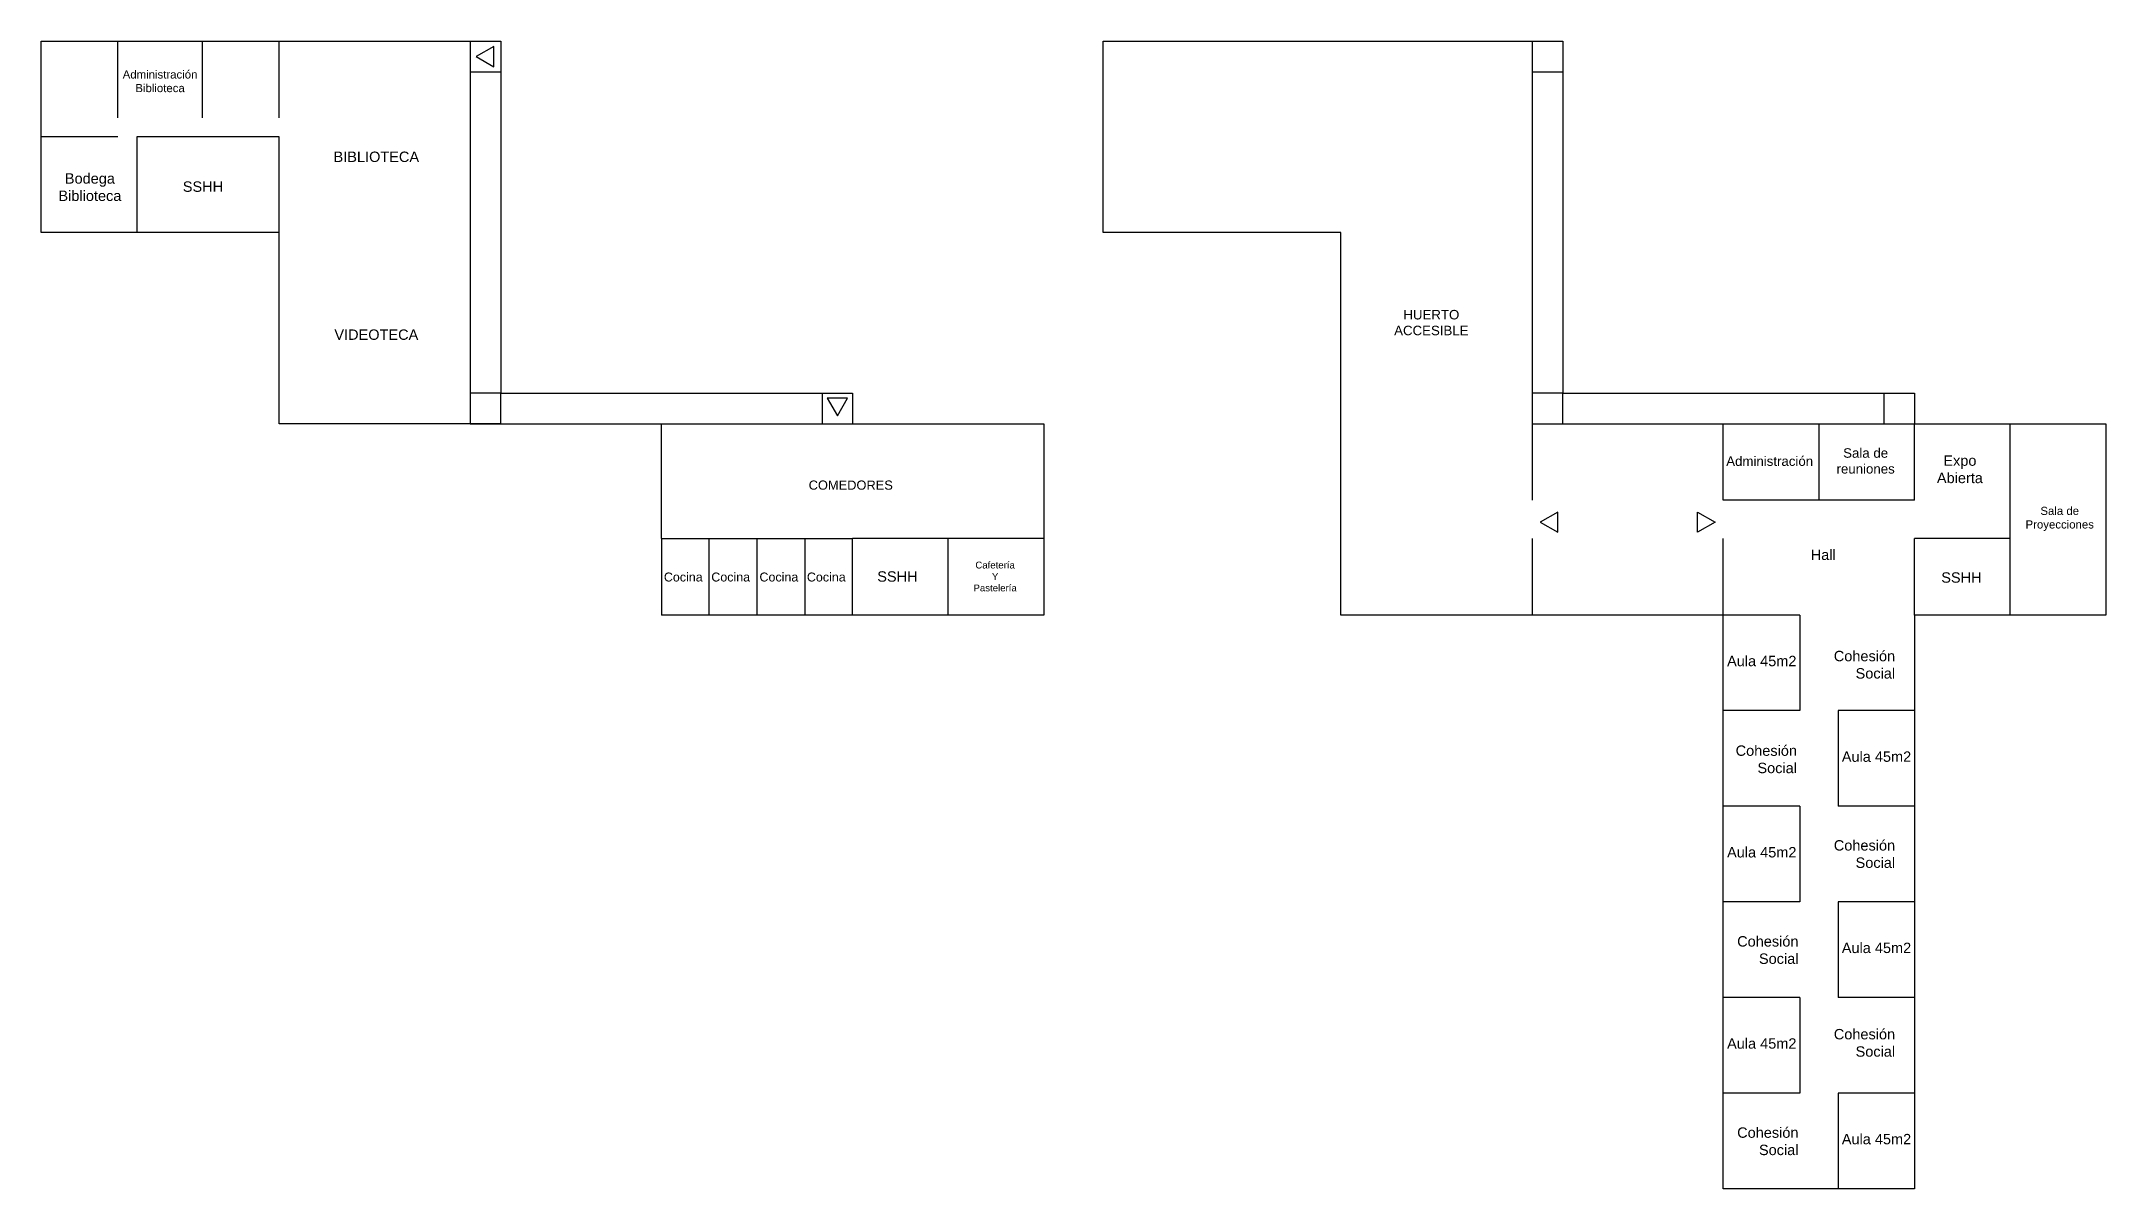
# Model space of a CAD drawing. Header units: millimetres. Extents: x -51 to 582, y 203 to 604.
# Drawn here: x 420.3 to 582.3, y 215.5 to 305.5 of the extents above; entities that cross this region are included whole.
import ezdxf

# ---------------------------------------------------------------- set-up
doc = ezdxf.new("R2010")
doc.units = ezdxf.units.MM
doc.layers.add('modulos alternativos', color=10, linetype='Continuous')
doc.styles.get("Standard").update_dxf_attribs({"font": 'arial.ttf'})

msp = doc.modelspace()

# ---------------------------------------------------------------- texts
for s, width, gutter_width, insert, char_height, attachment_point in [('\\pxqc;Administración Biblioteca', 4.5715, 3.2, (427.35, 303.24), 0.64, 1), ('\\pxqc;BIBLIOTECA', 5.8252, 4.08, (443.69, 296.87), 0.8155, 1), ('\\pxqc;Bodega Biblioteca', 5.8252, 4.08, (421.22, 295.17), 0.8155, 1), ('SSHH', 5.8252, 4.08, (431.42, 294.53), 0.815, 1), ('\\pxqc;HUERTO ACCESIBLE', 5.3158, 3.72, (526.71, 284.45), 0.7442, 1), ('\\pxqc;VIDEOTECA', 5.8252, 4.08, (443.69, 282.92), 0.8155, 1), ('\\pxqc;Administración', 5.3158, 3.72, (553.25, 272.96), 0.7442, 1), ('\\pxqc;Sala de reuniones', 5.3158, 3.72, (560.78, 273.6), 0.7442, 1), ('\\pxqc;Expo Abierta', 5.8252, 4.08, (567.92, 273.04), 0.8155, 1), ('COMEDORES', 5.1526, 3.61, (480.52, 271.07), 0.721, 1), ('\\pxqc;Sala de Proyecciones', 5.5884, 3.2, (575.87, 269.01), 0.6394, 1), ('Hall', 5.8252, 4.08, (559.13, 265.65), 0.815, 1), ('\\pxqc;Cafetería\\PY Pastelería', 3.8522, 2.7, (493.22, 264.71), 0.5393, 1), ('Cocina', 4.9978, 3.5, (469.16, 263.85), 0.7, 1), ('Cocina', 4.9978, 3.5, (472.88, 263.85), 0.7, 1), ('Cocina', 4.9978, 3.5, (476.66, 263.85), 0.7, 1), ('Cocina', 4.9978, 3.5, (480.38, 263.85), 0.7, 1), ('SSHH', 5.8252, 4.08, (485.9, 263.95), 0.815, 1), ('SSHH', 5.8252, 4.08, (569.37, 263.87), 0.815, 1), ('Cohesión\\PSocial', 5.8252, 4.08, (565.75, 257.71), 0.815, 3), ('Aula 45m2', 5.8252, 4.08, (558.01, 257.32), 0.815, 3), ('Cohesión\\PSocial', 5.8252, 4.08, (558.05, 250.29), 0.815, 3), ('Aula 45m2', 5.8252, 4.08, (567.01, 249.82), 0.815, 3), ('Aula 45m2', 5.8252, 4.08, (558.01, 242.32), 0.815, 3), ('Cohesión\\PSocial', 5.8252, 4.08, (565.75, 242.86), 0.815, 3), ('Cohesión\\PSocial', 5.8252, 4.08, (558.17, 235.33), 0.815, 3), ('Aula 45m2', 5.8252, 4.08, (567.01, 234.82), 0.815, 3), ('Aula 45m2', 5.8252, 4.08, (558.01, 227.32), 0.815, 3), ('Cohesión\\PSocial', 5.8252, 4.08, (565.75, 228.05), 0.815, 3), ('Cohesión\\PSocial', 5.8252, 4.08, (558.17, 220.33), 0.815, 3), ('Aula 45m2', 5.8252, 4.08, (567.01, 219.82), 0.815, 3)]:
    msp.add_mtext_dynamic_manual_height_columns(s, width=width, gutter_width=gutter_width, heights=[0], dxfattribs=dict(insert=insert, char_height=char_height, attachment_point=attachment_point))

# ---------------------------------------------------------------- linework, layer by layer
for p, q in [((426.32, 299.52), (426.32, 305.52)), ((432.97, 299.52), (432.97, 305.52)), ((438.97, 299.52), (438.97, 305.52)), ((453.97, 305.52), (456.37, 305.52)), ((456.37, 305.52), (456.37, 277.92)), ((537.27, 305.52), (539.67, 305.52)), ((539.67, 305.52), (539.67, 277.92)), ((453.97, 303.12), (456.37, 303.12)), ((537.27, 303.12), (539.67, 303.12)), ((426.32, 298.02), (420.32, 298.02)), ((438.97, 298.02), (427.82, 298.02)), ((427.82, 298.02), (427.82, 290.52)), ((438.97, 290.52), (438.97, 298.02)), ((456.37, 277.92), (453.97, 277.92)), ((456.37, 275.52), (456.37, 277.92)), ((456.37, 277.92), (483.97, 277.92)), ((481.57, 277.92), (481.57, 275.52)), ((483.97, 277.92), (483.97, 275.52)), ((539.67, 277.92), (537.27, 277.92)), ((539.67, 277.92), (567.27, 277.92)), ((539.67, 275.52), (539.67, 277.92)), ((564.87, 277.92), (564.87, 275.52)), ((567.27, 277.92), (567.27, 275.52)), ((456.37, 275.52), (453.97, 275.52)), ((468.97, 266.52), (468.97, 275.52)), ((537.27, 275.52), (537.27, 269.52)), ((552.27, 269.52), (552.27, 275.52)), ((559.77, 275.52), (559.77, 269.52)), ((567.27, 269.52), (567.27, 275.52)), ((574.77, 260.52), (574.77, 275.52)), ((567.27, 269.52), (552.27, 269.52)), ((468.97, 266.52), (476.47, 266.52)), ((468.97, 266.52), (468.97, 260.52)), ((472.72, 260.52), (472.72, 266.52)), ((476.47, 266.52), (483.97, 266.52)), ((476.47, 260.52), (476.47, 266.52)), ((480.22, 266.52), (480.22, 260.52)), ((483.97, 260.52), (483.97, 266.52)), ((491.47, 266.52), (483.97, 266.52)), ((491.47, 260.52), (491.47, 266.52)), ((498.97, 266.52), (491.47, 266.52)), ((537.27, 266.52), (537.27, 260.52)), ((552.27, 260.52), (552.27, 266.52)), ((574.77, 266.52), (567.27, 266.52)), ((567.27, 260.52), (567.27, 266.52)), ((558.27, 260.52), (552.27, 260.52)), ((558.27, 260.52), (558.27, 253.02)), ((558.27, 253.02), (552.27, 253.02)), ((567.27, 253.02), (561.27, 253.02)), ((561.27, 253.02), (561.27, 245.52)), ((558.27, 245.52), (552.27, 245.52)), ((558.27, 245.52), (558.27, 238.02)), ((567.27, 245.52), (561.27, 245.52)), ((558.27, 238.02), (552.27, 238.02)), ((567.27, 238.02), (561.27, 238.02)), ((561.27, 238.02), (561.27, 230.52)), ((558.27, 230.52), (552.27, 230.52)), ((558.27, 230.52), (558.27, 223.02)), ((567.27, 230.52), (561.27, 230.52)), ((558.27, 223.02), (552.27, 223.02)), ((567.27, 223.02), (561.27, 223.02)), ((561.27, 223.02), (561.27, 215.52))]:
    msp.add_line(p, q)
for points in [[(454.43, 304.32), (455.81, 303.53), (455.81, 305.12)], [(482.77, 276.14), (483.56, 277.52), (481.97, 277.52)], [(537.9, 267.8), (539.28, 267.01), (539.28, 268.6)], [(551.64, 267.8), (550.26, 267.01), (550.26, 268.6)]]:
    msp.add_lwpolyline(points, close=True)
at = {"layer": 'modulos alternativos'}
for p, q in [((420.32, 305.52), (453.97, 305.52)), ((420.32, 290.52), (420.32, 305.52)), ((453.97, 305.52), (453.97, 290.52)), ((503.62, 305.52), (537.27, 305.52)), ((503.62, 290.52), (503.62, 305.52)), ((537.27, 305.52), (537.27, 290.52)), ((438.97, 290.52), (420.32, 290.52)), ((438.97, 275.52), (438.97, 290.52)), ((453.97, 290.52), (453.97, 275.52)), ((522.27, 290.52), (503.62, 290.52)), ((522.27, 275.52), (522.27, 290.52)), ((537.27, 290.52), (537.27, 275.52)), ((453.97, 275.52), (438.97, 275.52)), ((453.97, 275.52), (468.97, 275.52)), ((468.97, 275.52), (483.97, 275.52)), ((483.97, 275.52), (498.97, 275.52)), ((498.97, 275.52), (498.97, 260.52)), ((522.27, 260.52), (522.27, 275.52)), ((537.27, 275.52), (552.27, 275.52)), ((552.27, 275.52), (567.27, 275.52)), ((567.27, 275.52), (582.27, 275.52)), ((582.27, 275.52), (582.27, 260.52)), ((498.97, 260.52), (468.97, 260.52)), ((537.27, 260.52), (522.27, 260.52)), ((552.27, 260.52), (537.27, 260.52)), ((552.27, 245.52), (552.27, 260.52)), ((582.27, 260.52), (567.27, 260.52)), ((567.27, 260.52), (567.27, 245.52)), ((552.27, 230.52), (552.27, 245.52)), ((567.27, 245.52), (567.27, 230.52)), ((552.27, 215.52), (552.27, 230.52)), ((567.27, 230.52), (567.27, 215.52)), ((567.27, 215.52), (552.27, 215.52))]:
    msp.add_line(p, q, dxfattribs=at)

msp.set_redraw_order([(e.dxf.handle, doc.entitydb.next_handle()) for e in msp.query("TEXT MTEXT ATTDEF DIMENSION ARC_DIMENSION")])  # texts and dimensions are drawn at this point

doc.saveas('drawing.dxf')
